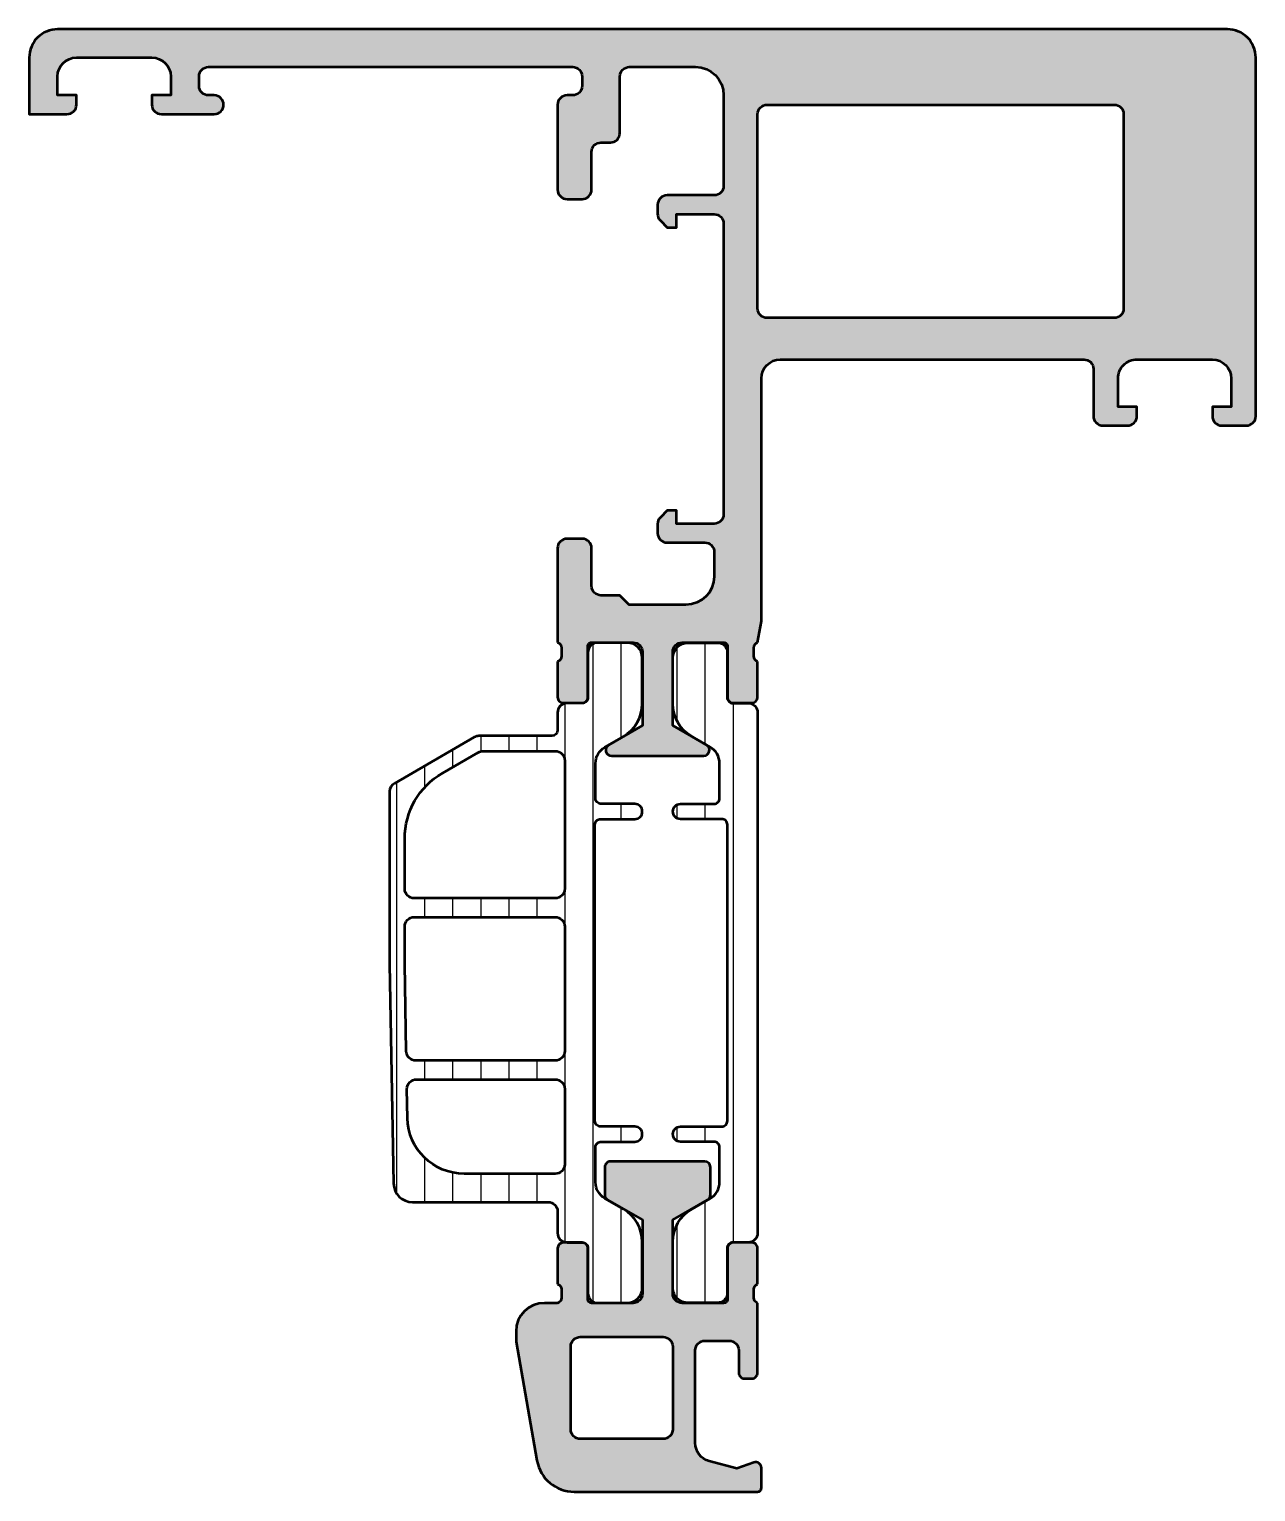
# Model space of a CAD drawing. Extents: x -38.8 to 26.2, y 0 to 77.5.
import ezdxf

# ---------------------------------------------------------------- set-up
doc = ezdxf.new("R2010")
doc.units = 0
for name, color, linetype, lineweight in [('0S-Alu contour', 7, 'Continuous', 50), ('0S-Alu hatch', 252, 'Continuous', 25), ('0S-Plastic contour', 254, 'Continuous', 50), ('0S-Plastic hatch', 253, 'Continuous', 25)]:
    doc.layers.add(name, color=color, linetype=linetype, lineweight=lineweight)
pattern_1 = [(90, (0, 0), (-1.4859, 0), [])]

# ---------------------------------------------------------------- blocks, each defined once
blk = doc.blocks.new('357640__323AF7C8_6919_484E_A13B_48795A8D4BEC_')
at = {"layer": '0S-Alu hatch'}
h = blk.add_hatch(color=256, dxfattribs=at)
edge = h.paths.add_edge_path()
edge.add_arc((-11.49998698017653, 8.500010609842604), 1.500000000000006, 89.9999508353224, 179.9999501071745)
edge.add_line((-12.99998698017597, 8.50001191603372), (-12.99998746797742, 7.939804591050105))
edge.add_line((-12.99998746797742, 7.939804591050105), (-11.89140921859476, 1.652714777501614))
edge.add_arc((-9.92179342783183, 2.00000951799906), 1.999999999999967, 189.9999530246873, 269.9999438409196)
edge.add_line((-9.921795388153544, 9.5180000543e-06), (-0.1999944007002057, -1.09287726e-08))
edge.add_arc((-0.1999942046680303, 0.1999999890711308), 0.1999999999999994, 269.9999438409185, 360.0000483193646)
edge.add_line((5.795331898e-06, 0.2000001577112002), (6.6988903313e-06, 1.271541541031425))
edge.add_arc((-0.2999933011095521, 1.271541794001066), 0.2999999999999901, 359.9999516881788, 470.001608166355)
edge.add_line((-0.4026072565975785, 1.553446700200117), (-1.2999937408904, 1.22679620661222))
edge.add_line((-1.2999937408904, 1.22679620661222), (-2.759081968120376, 1.617757718784204))
edge.add_ellipse((-2.500262923017842, 2.583683545073313), major_axis=(-1.000000000000042, 0), ratio=1, start_angle=-4.9885519899817155e-05, end_angle=74.99999999999989, ccw=False)
edge.add_line((-3.500262923017506, 2.583684415739885), (-3.50025857983293, 7.500027988619265))
edge.add_ellipse((-3.000258579833271, 7.500027553243569), major_axis=(-0.4999999999998485, 0), ratio=1, start_angle=269.99995010963244, end_angle=359.99995011448, ccw=False)
edge.add_line((-3.000258144457681, 8.000027553243228), (-1.699987415534877, 8.000026421030284))
edge.add_ellipse((-1.699987850910666, 7.500026421030497), major_axis=(-0.4999999999999764, 0), ratio=1, start_angle=180.0000498928255, end_angle=269.9999501096096, ccw=False)
edge.add_line((-1.199987850910879, 7.500026856427536), (-1.199988896150109, 6.299638640795976))
edge.add_arc((-0.9001596891118452, 6.299625952192556), 0.2998292073067519, 179.9975752747276, 269.999950109574)
edge.add_line((-0.9001599501887866, 5.999796744885918), (-0.4999891572373514, 5.999796396437361))
edge.add_arc((-0.4999888960124963, 6.299796396437244), 0.2999999999999972, 269.9999501097277, 360.0000498928255)
edge.add_line((-0.1999888960126129, 6.299796657675467), (-0.1999856740878272, 9.999961334815225))
edge.add_ellipse((-0.1211477905526905, 10.26748680312643), major_axis=(-0.2789001399702585, 0), ratio=1, start_angle=-1.1645893691609785, end_angle=73.5801235853803, ccw=False)
edge.add_line((-0.3999903196889508, 10.27315531442337), (-0.3999903197273227, 10.72744582505041))
edge.add_ellipse((-0.1211222240849352, 10.73310648455091), major_axis=(-0.278925541736845, 0), ratio=1, start_angle=-73.57540543989722, end_angle=1.1628700777056906, ccw=False)
edge.add_line((-0.1999893197501878, 11.00064982506703), (-0.1999893199100597, 12.89996631444904))
edge.add_arc((-0.4999893199103127, 12.89996631442399), 0.3000000000002529, 0, 90.00000000484599)
edge.add_line((-0.4999893199356862, 13.19996631442424), (-1.499989319934762, 13.19996631434011))
edge.add_arc((-1.499989319909786, 12.89996631433952), 0.300000000000594, 90.00000000476997, 180)
edge.add_line((-1.79998931991038, 12.89996631433952), (-1.799989319682183, 10.20000225585406))
edge.add_ellipse((-1.9999893196821, 10.20000225583716), major_axis=(-0.1999999999999176, 0), ratio=1, start_angle=89.9999487054614, end_angle=180, ccw=False)
edge.add_line((-1.999989498733818, 10.00000225583732), (-4.200004510540438, 10.00000422541953))
edge.add_ellipse((-4.200003693689858, 10.50000409759215), major_axis=(-0.4999998721732901, 0), ratio=1, start_angle=-7.174747167937312e-05, end_angle=89.9999063957946, ccw=False)
edge.add_line((-4.700003565862756, 10.5000047237068), (-4.700000169898537, 14.40004237939698))
edge.add_line((-4.700000169898537, 14.40004237939698), (-2.849982675475366, 15.46814832993479))
edge.add_arc((-2.999982449247148, 15.72795608168221), 0.2999999999993946, 299.9999501096179, 360.0000234127089)
edge.add_line((-2.699982449247779, 15.72795620427087), (-2.699983050218826, 17.20000333633967))
edge.add_arc((-2.999983050218894, 17.20000321384615), 0.3000000000000932, 2.33815542528e-05, 89.99995010956076)
edge.add_line((-2.999982788993165, 17.50000321384613), (-7.99998278899082, 17.50000756760384))
edge.add_arc((-7.999983050216375, 17.20000756760405), 0.2999999999999119, 89.999950109594, 179.9999765872911)
edge.add_line((-8.299983050216262, 17.2000076901927), (-8.299982449242378, 15.72795307136004))
edge.add_arc((-7.99998244924274, 15.72795319385395), 0.2999999999996634, 180.0000234127089, 239.9999501096357)
edge.add_line((-8.149982675470293, 15.46814570333167), (-6.2999795839495, 14.40004377258184))
edge.add_line((-6.2999795839495, 14.40004377258184), (-6.299982979913735, 10.50000597383635))
edge.add_ellipse((-6.799982614255981, 10.5000061707933), major_axis=(-0.4999996343422841, 0), ratio=1, start_angle=89.99995010902762, end_angle=179.9999774274132, ccw=False)
edge.add_line((-6.79998304963653, 10.0000065364512), (-8.999989663148668, 10.00000859850652))
edge.add_ellipse((-8.99998949129046, 10.20000842689856), major_axis=(-0.1999998283921115, 0), ratio=1, start_angle=0, end_angle=89.99995076620792, ccw=False)
edge.add_line((-9.19998931968257, 10.20000842689856), (-9.199989319910394, 12.89996653003281))
edge.add_arc((-9.499989319910679, 12.89996653000693), 0.3000000000002849, 0, 90.00000000490842)
edge.add_line((-9.499989319936377, 13.19996653000722), (-10.49998931993589, 13.19996652992286))
edge.add_arc((-10.49998931991021, 12.89996652992295), 0.2999999999999119, 90.00000000490365, 180)
edge.add_line((-10.79998931991012, 12.89996652992295), (-10.79998931975007, 11.00065004051512))
edge.add_ellipse((-10.87885641537037, 10.73310669998552), major_axis=(-0.2789255417370709, 0), ratio=1, start_angle=178.8371299319512, end_angle=253.5754054495378, ccw=False)
edge.add_line((-10.5999883197268, 10.72744604053201), (-10.59998831968854, 10.27315552990501))
edge.add_ellipse((-10.87940851828807, 10.26744081082263), major_axis=(-0.2794786313827805, 0), ratio=1, start_angle=106.88458253819871, end_angle=181.171653461347, ccw=False)
edge.add_line((-10.79823542588519, 10.00001000768031), (-11.49998569304829, 10.00001060984206))
edge = h.paths.add_edge_path()
edge.add_line((-10.10026223700968, 3.300008367844398), (-10.10025840568048, 7.700033735579637))
edge.add_ellipse((-9.600466176886322, 7.700241071573643), major_axis=(-0.4997922718002397, 0), ratio=1, start_angle=-90.02381396960482, end_angle=0.02376883039397626, ccw=False)
edge.add_line((-9.60025844714204, 8.200033300204298), (-5.200257970306509, 8.20002946889664))
edge.add_ellipse((-5.200050634363478, 7.70023723985389), major_axis=(-0.4997922720488109, 0), ratio=1, start_angle=179.9761313946628, end_angle=270.02376882453405, ccw=False)
edge.add_line((-4.700258405682563, 7.700029033520806), (-4.70026223701171, 3.300003665785409))
edge.add_ellipse((-5.200016920065053, 3.299759736995582), major_axis=(-0.4997547425838017, 0), ratio=1, start_angle=89.97182503693568, end_angle=180.0279658991158, ccw=False)
edge.add_line((-5.200262672386877, 2.800005054835627), (-9.600262672384844, 2.800008886143073))
edge.add_ellipse((-9.60050755438229, 3.299763568729858), major_axis=(-0.4997547425834098, 0), ratio=1, start_angle=-0.02806567993087583, end_angle=90.0280751822811, ccw=False)
at = {"layer": '0S-Alu contour', "color": 7}
for points in [[(-8.299983050216262, 17.2000076901927), (-8.299982449242378, 15.72795307136004)], [(-2.999982788993165, 17.50000321384613), (-7.99998278899082, 17.50000756760384)], [(-2.699982449247779, 15.72795620427087), (-2.699983050218826, 17.20000333633967)], [(-8.149982675470293, 15.46814570333167), (-6.2999795839495, 14.40004377258184), (-6.299982979913735, 10.50000597383635)], [(-4.700003565862756, 10.5000047237068), (-4.700000169898537, 14.40004237939698), (-2.849982675475366, 15.46814832993479)], [(-9.499989319936377, 13.19996653000722), (-10.49998931993589, 13.19996652992286)], [(-0.4999893199356862, 13.19996631442424), (-1.499989319934762, 13.19996631434011)], [(-10.79998931991012, 12.89996652992295), (-10.79998931975007, 11.00065004051512)], [(-9.19998931968257, 10.20000842689856), (-9.199989319910394, 12.89996653003281)], [(-1.79998931991038, 12.89996631433952), (-1.799989319682183, 10.20000225585406)], [(-0.1999893197501878, 11.00064982506703), (-0.1999893199100597, 12.89996631444904)], [(-10.5999883197268, 10.72744604053201), (-10.59998831968854, 10.27315552990501)], [(-0.3999903196889508, 10.27315531442337), (-0.3999903197273227, 10.72744582505041)], [(-10.79823542588519, 10.00001000768031), (-11.49998569304829, 10.00001060984206)], [(-6.79998304963653, 10.0000065364512), (-8.999989663148668, 10.00000859850652)], [(-1.999989498733818, 10.00000225583732), (-4.200004510540438, 10.00000422541953)], [(-0.1999888960126129, 6.299796657675467), (-0.1999856740878272, 9.999961334815225)], [(-12.99998698017597, 8.50001191603372), (-12.99998746797742, 7.939804591050105), (-11.89140921859476, 1.652714777501614)], [(-9.60025844714204, 8.200033300204298), (-5.200257970306509, 8.20002946889664)], [(-3.000258144457681, 8.000027553243228), (-1.699987415534877, 8.000026421030284)], [(-10.10026223700968, 3.300008367844398), (-10.10025840568048, 7.700033735579637)], [(-4.700258405682563, 7.700029033520806), (-4.70026223701171, 3.300003665785409)], [(-3.500262923017506, 2.583684415739885), (-3.50025857983293, 7.500027988619265)], [(-1.199987850910879, 7.500026856427536), (-1.199988896150109, 6.299638640795976)], [(-0.9001599501887866, 5.999796744885918), (-0.4999891572373514, 5.999796396437361)], [(-5.200262672386877, 2.800005054835627), (-9.600262672384844, 2.800008886143073)], [(-0.4026072565975785, 1.553446700200117), (-1.2999937408904, 1.22679620661222), (-2.759081968120376, 1.617757718784204)], [(5.795331898e-06, 0.2000001577112002), (6.6988903313e-06, 1.271541541031425)], [(-9.921795388153544, 9.5180000543e-06), (-0.1999944007002057, -1.09287726e-08)]]:
    blk.add_lwpolyline(points, dxfattribs=at)
for centre, radius, start, end in [((-7.999983050216375, 17.20000756760405), 0.2999999999999119, 89.999950109594, 179.9999765872911), ((-2.999983050218894, 17.20000321384615), 0.3000000000000932, 2.33815542528e-05, 89.99995010956076), ((-7.99998244924274, 15.72795319385395), 0.2999999999996634, 180.0000234127089, 239.9999501096357), ((-2.999982449247148, 15.72795608168221), 0.2999999999993946, 299.9999501096179, 2.34127089025e-05), ((-10.49998931991021, 12.89996652992295), 0.2999999999999119, 90.00000000490365, 180), ((-9.499989319910679, 12.89996653000693), 0.3000000000002849, 0, 90.00000000490842), ((-1.499989319909786, 12.89996631433952), 0.300000000000594, 90.00000000476997, 180), ((-0.4999893199103127, 12.89996631442399), 0.3000000000002529, 0, 90.00000000484599), ((-11.49998698017653, 8.500010609842604), 1.500000000000006, 89.9999508353224, 179.9999501071745), ((-0.9001596891118452, 6.299625952192556), 0.2998292073067519, 179.9975752747276, 269.999950109574), ((-0.4999888960124963, 6.299796396437244), 0.2999999999999972, 269.9999501097277, 4.98928254792e-05), ((-9.92179342783183, 2.00000951799906), 1.999999999999967, 189.9999530246873, 269.9999438409196), ((-0.2999933011095521, 1.271541794001066), 0.2999999999999901, 359.9999516881788, 110.001608166355), ((-0.1999942046680303, 0.1999999890711308), 0.1999999999999994, 269.9999438409185, 4.8319364578e-05)]:
    blk.add_arc(centre, radius, start, end, dxfattribs=at)
at = {"layer": '0S-Alu contour', "color": 7, "extrusion": (0, 0, -1)}
for centre, radius, start, end in [((10.87885641537037, 10.73310669998552), 0.2789255417370709, 106.4245945504622, 181.1628700680489), ((0.1211222240849352, 10.73310648455091), 0.278925541736845, 358.8371299222943, 73.57540543989718), ((10.87940851828807, 10.26744081082263), 0.2794786313827805, 178.828346538653, 253.1154174618013), ((8.99998949129046, 10.20000842689856), 0.1999998283921115, 270.0000492337921, 0), ((6.799982614255981, 10.5000061707933), 0.4999996343422841, 180.0000225725868, 270.0000498909724), ((4.200003693689858, 10.50000409759215), 0.4999998721732901, 270.0000936042054, 7.17474717217e-05), ((1.9999893196821, 10.20000225583716), 0.1999999999999176, 180, 270.0000512945386), ((0.1211477905526905, 10.26748680312643), 0.2789001399702585, 286.4198764146197, 1.164589369160962), ((9.600466176886322, 7.700241071573643), 0.4997922718002397, 359.976231169606, 90.02381396960484), ((5.200050634363478, 7.70023723985389), 0.4997922720488109, 89.97623117546598, 180.0238686053373), ((3.000258579833271, 7.500027553243569), 0.4999999999998485, 4.98855199919e-05, 90.00004989036758), ((1.699987850910666, 7.500026421030497), 0.4999999999999764, 90.00004989039039, 179.9999501071745), ((9.60050755438229, 3.299763568729858), 0.4997547425834098, 269.9719248177189, 0.0280656799309113), ((5.200016920065053, 3.299759736995582), 0.4997547425838017, 179.9720341008842, 270.0281749630643), ((2.500262923017842, 2.583683545073313), 1.000000000000042, 285.0000000000001, 4.98855199919e-05)]:
    blk.add_arc(centre, radius, start, end, dxfattribs=at)
blk = doc.blocks.new('244849__68922200_AA67_4269_B68F_134D9F812020___39DDC5D2_696D_4262_AB34_39350C6210BC_')
at = {"layer": '0S-Plastic hatch'}
h = blk.add_hatch(dxfattribs=at)
h.set_pattern_fill('ANSI31', color=256, scale=0.4680000000000001, angle=45, style=0)
h.set_pattern_definition(pattern_1)
edge = h.paths.add_edge_path()
edge.add_line((-0.1999814297450868, 41.28600133289947), (-0.19999720958576, 13.71399444099502))
edge.add_ellipse((-0.6999972246919342, 13.71002170882453), major_axis=(-0.5000157974575132, 0), ratio=1, start_angle=89.99999999999523, end_angle=180.4552319797584, ccw=False)
edge.add_line((-0.6999972246919764, 13.21000591136701), (-1.510005670388416, 13.210005911367))
edge.add_arc((-1.510005670388409, 12.91000591136701), 0.2999999999999971, 90.00000000000136, 180.0012329561579)
edge.add_line((-1.810005670318945, 12.90999945562366), (-1.809954240215745, 10.51001667093887))
edge.add_ellipse((-2.30995424009999, 10.51000591136701), major_axis=(-0.5000000000000139, 0), ratio=1, start_angle=89.99999999999591, end_angle=180.0012329561579, ccw=False)
edge.add_line((-2.309954240100026, 10.010005911367), (-3.890049276229078, 10.01000591136701))
edge.add_ellipse((-3.890049276229142, 10.81000591136698), major_axis=(-0.7999999999999688, 0), ratio=1, start_angle=0, end_angle=90.0000000000046, ccw=False)
edge.add_line((-4.69004927622911, 10.81000591136698), (-4.690049276229096, 13.24212785684456))
edge.add_ellipse((-2.690049276229032, 13.24212785684452), major_axis=(-2.000000000000063, 0), ratio=1, start_angle=300.0001943874109, end_angle=360, ccw=False)
edge.add_line((-3.69005515255268, 14.97417527170314), (-2.711995730880275, 15.53886256644787))
edge.add_arc((-3.211998669042053, 16.40488627387705), 0.9999999999998889, 300.0001943874125, 360.0001943868418)
edge.add_line((-2.211998669047919, 16.40488966656746), (-2.21200147390472, 18.25018388480532))
edge.add_arc((-2.512001473903119, 18.25018286699522), 0.300000000000125, 0.0001943868417889, 90.0001943873884)
edge.add_line((-2.512002491713104, 18.55018286699361), (-4.289990419288464, 18.55017672673581))
edge.add_ellipse((-4.289991776347974, 18.95017062321788), major_axis=(-0.3999938964843749, 0), ratio=1, start_angle=-89.99980561257757, end_angle=90.00019438742231, ccw=False)
edge.add_line((-4.289993133407485, 19.35016451969996), (-2.099988301850707, 19.35017198364082))
edge.add_arc((-2.099983725031236, 19.65016638897627), 0.2999944053703667, 269.9991258755677, 360)
edge.add_line((-1.79998931966087, 19.65016638897627), (-1.79998931966088, 35.34984450587773))
edge.add_arc((-2.099983725031329, 35.34984450587771), 0.2999944053704482, 0, 90.00087412441603)
edge.add_line((-2.099988301850714, 35.64983891121324), (-4.289993133407442, 35.64984637515406))
edge.add_ellipse((-4.289991776347967, 36.04984027163613), major_axis=(-0.399993896484382, 0), ratio=1, start_angle=-90.00019438741708, end_angle=89.9998056125828, ccw=False)
edge.add_line((-4.289990419288493, 36.44983416811822), (-2.512002491713111, 36.44982802786036))
edge.add_arc((-2.51200147390304, 36.74982802785871), 0.3000000000000682, 269.9998056125953, 359.9998056131582)
edge.add_line((-2.212001473904699, 36.74982701005158), (-2.211998669047936, 38.59512201303406))
edge.add_arc((-3.211998669041989, 38.59512540573443), 0.9999999999998079, 359.9998056131582, 419.9998056125919)
edge.add_line((-2.711995730880319, 39.46114911316357), (-3.690055152552673, 40.02583640790826))
edge.add_ellipse((-2.690049276229153, 41.75788382276685), major_axis=(-1.999999999999981, 0), ratio=1, start_angle=0, end_angle=59.99980561259201, ccw=False)
edge.add_line((-4.690049276229134, 41.75788382276685), (-4.690049276229089, 44.19000576824446))
edge.add_ellipse((-3.890049276229071, 44.19000576824446), major_axis=(-0.8000000000000184, 0), ratio=1, start_angle=270.000000000001, end_angle=360, ccw=False)
edge.add_line((-3.890049276229085, 44.99000576824448), (-2.309954240100005, 44.99000576824447))
edge.add_ellipse((-2.309954240100026, 44.49000576824444), major_axis=(-0.5000000000000356, 0), ratio=1, start_angle=179.9987670438422, end_angle=269.99999999999756, ccw=False)
edge.add_line((-1.809954240215759, 44.48999500867219), (-1.81000567031895, 42.09001222398756))
edge.add_arc((-1.510005670388402, 42.09000576824443), 0.3000000000000098, 179.9987670438421, 270)
edge.add_line((-1.510005670388402, 41.79000576824442), (-0.69999722469192, 41.79000576824441))
edge.add_ellipse((-0.6999972246919555, 41.28997419044813), major_axis=(-0.5000315777962712, 0), ratio=1, start_angle=179.5447680202392, end_angle=269.9999999999959, ccw=False)
at = {"layer": '0S-Plastic contour', "color": 7}
for points in [[(-3.890049276229085, 44.99000576824448), (-2.309954240100005, 44.99000576824447)], [(-4.690049276229134, 41.75788382276685), (-4.690049276229089, 44.19000576824446)], [(-1.809954240215759, 44.48999500867219), (-1.81000567031895, 42.09001222398756)], [(-1.510005670388402, 41.79000576824442), (-0.69999722469192, 41.79000576824441)], [(-0.1999814297450868, 41.28600133289947), (-0.19999720958576, 13.71399444099502)], [(-2.711995730880319, 39.46114911316357), (-3.690055152552673, 40.02583640790826)], [(-2.212001473904699, 36.74982701005158), (-2.211998669047936, 38.59512201303406)], [(-4.289990419288493, 36.44983416811822), (-2.512002491713111, 36.44982802786036)], [(-2.099988301850714, 35.64983891121324), (-4.289993133407442, 35.64984637515406)], [(-1.79998931966087, 19.65016638897627), (-1.79998931966088, 35.34984450587773)], [(-4.289993133407485, 19.35016451969996), (-2.099988301850707, 19.35017198364082)], [(-2.512002491713104, 18.55018286699361), (-4.289990419288464, 18.55017672673581)], [(-2.211998669047919, 16.40488966656746), (-2.21200147390472, 18.25018388480532)], [(-3.69005515255268, 14.97417527170314), (-2.711995730880275, 15.53886256644787)], [(-4.69004927622911, 10.81000591136698), (-4.690049276229096, 13.24212785684456)], [(-0.6999972246919764, 13.21000591136701), (-1.510005670388416, 13.210005911367)], [(-1.810005670318945, 12.90999945562366), (-1.809954240215745, 10.51001667093887)], [(-2.309954240100026, 10.010005911367), (-3.890049276229078, 10.01000591136701)]]:
    blk.add_lwpolyline(points, dxfattribs=at)
at = {"layer": '0S-Plastic contour', "color": 7, "extrusion": (0, 0, -1)}
for centre, radius, start, end in [((3.890049276229071, 44.19000576824446), 0.8000000000000184, 0, 89.99999999999898), ((2.309954240100026, 44.49000576824444), 0.5000000000000356, 90.00000000000244, 180.0012329561579), ((2.690049276229153, 41.75788382276685), 1.999999999999981, 300.000194387408, 0), ((0.6999972246919555, 41.28997419044813), 0.5000315777962712, 90.00000000000406, 180.4552319797608), ((4.289991776347967, 36.04984027163613), 0.399993896484382, 270.0001943874172, 90.00019438741722), ((4.289991776347974, 18.95017062321788), 0.3999938964843749, 269.9998056125777, 89.99980561257769), ((2.690049276229032, 13.24212785684452), 2.000000000000063, 0, 59.99980561258912), ((0.6999972246919342, 13.71002170882453), 0.5000157974575132, 179.5447680202416, 270.0000000000049), ((3.890049276229142, 10.81000591136698), 0.7999999999999688, 269.9999999999954, 0), ((2.30995424009999, 10.51000591136701), 0.5000000000000139, 179.9987670438421, 270.0000000000041)]:
    blk.add_arc(centre, radius, start, end, dxfattribs=at)
at = {"layer": '0S-Plastic contour', "color": 7}
for centre, radius, start, end in [((-1.510005670388402, 42.09000576824443), 0.3000000000000098, 179.9987670438421, 270), ((-3.211998669041989, 38.59512540573443), 0.9999999999998079, 359.9998056131582, 59.999805612592), ((-2.51200147390304, 36.74982802785871), 0.3000000000000682, 269.9998056125953, 359.9998056131582), ((-2.099983725031329, 35.34984450587771), 0.2999944053704482, 0, 90.00087412441603), ((-2.099983725031236, 19.65016638897627), 0.2999944053703667, 269.9991258755677, 0), ((-2.512001473903119, 18.25018286699522), 0.300000000000125, 0.0001943868417889, 90.0001943873884), ((-3.211998669042053, 16.40488627387705), 0.9999999999998889, 300.0001943874125, 0.0001943868417889), ((-1.510005670388409, 12.91000591136701), 0.2999999999999971, 90.00000000000136, 180.0012329561579)]:
    blk.add_arc(centre, radius, start, end, dxfattribs=at)
blk = doc.blocks.new('244849__7B28DFD3_60C5_4F72_9593_089052D0D9D7___B3F3EA83_D7A0_4784_A43F_FFC431BDF9C3_')
at = {"layer": '0S-Plastic hatch'}
h = blk.add_hatch(dxfattribs=at)
h.set_pattern_fill('ANSI31', color=256, scale=0.4680000000000001, angle=45, style=0)
h.set_pattern_definition(pattern_1)
edge = h.paths.add_edge_path()
edge.add_arc((-19.20052564879685, 37.10449986144592), 0.4999999999999771, 120.0046013551469, 180)
edge.add_line((-19.70052564879682, 37.10449986144592), (-19.70052564879683, 27.9494800937633))
edge.add_line((-19.70052564879683, 27.9494800937633), (-19.49282995111035, 16.33160569799352))
edge.add_arc((-18.49298971093217, 16.34948009645789), 1.000000000000012, 181.0241821349763, 269.9999982466132)
edge.add_line((-18.49298974153454, 15.34948009645788), (-11.30049138450542, 15.34947987635027))
edge.add_ellipse((-11.30049139980778, 14.84947987635029), major_axis=(-0.499999999999986, 0), ratio=1, start_angle=180, end_angle=269.99999824647847, ccw=False)
edge.add_line((-10.80049139980779, 14.84947987635029), (-10.80049139980775, 13.71337602779894))
edge.add_arc((-10.30048317022045, 13.70940323036057), 0.5000240121979318, 179.5447680202392, 269.9999999999986)
edge.add_line((-10.30048317022046, 13.20937921816264), (-9.490474724524049, 13.20937921816264))
edge.add_ellipse((-9.490474724524002, 12.90937921816261), major_axis=(-0.3000000000000256, 0), ratio=1, start_angle=179.9987670438422, end_angle=270.0000000000088, ccw=False)
edge.add_line((-9.190474724593438, 12.90937276241926), (-9.190526154696698, 10.50938997773451))
edge.add_arc((-8.69052615481241, 10.5093792181627), 0.5000000000000565, 179.9987670438421, 270.0000000000041)
edge.add_line((-8.690526154812375, 10.00937921816265), (-7.110431118683322, 10.0093792181627))
edge.add_arc((-7.110431118683283, 10.80937921816266), 0.7999999999999546, 269.9999999999972, 360)
edge.add_line((-6.310431118683329, 10.80937921816266), (-6.310431118683396, 13.24150116364015))
edge.add_arc((-8.310431118683315, 13.24150116364029), 1.999999999999918, 0, 59.99980561258627)
edge.add_line((-7.310425242359654, 14.97354857849874), (-8.288484664032126, 15.53823587324356))
edge.add_ellipse((-7.788481725870497, 16.40425958067267), major_axis=(-0.9999999999997589, 0), ratio=1, start_angle=-0.00019438684182659927, end_angle=59.99980561259298, ccw=False)
edge.add_line((-8.7884817258645, 16.40426297336308), (-8.78847892100778, 18.24955797635843))
edge.add_ellipse((-8.488478921009415, 18.24955695854825), major_axis=(-0.3000000000000895, 0), ratio=1, start_angle=269.9998056125831, end_angle=359.99980561315823, ccw=False)
edge.add_line((-8.488477903199282, 18.54955695854662), (-6.710489975623985, 18.54955081828879))
edge.add_arc((-6.710488618564475, 18.94954471477089), 0.3999938964844033, 269.9998056125777, 449.9998056125776)
edge.add_line((-6.710487261504965, 19.34953861125299), (-8.520219348901065, 19.34954607519373))
edge.add_ellipse((-8.520223925720465, 19.64954048052922), major_axis=(-0.2999944053704093, 0), ratio=1, start_angle=0, end_angle=90.00087412441877, ccw=False)
edge.add_line((-8.820218331090874, 19.64954048052922), (-8.820218331090867, 35.3492178126734))
edge.add_ellipse((-8.52022392572048, 35.34921781267337), major_axis=(-0.2999944053703878, 0), ratio=1, start_angle=269.9991258755724, end_angle=360, ccw=False)
edge.add_line((-8.520219348901033, 35.64921221800884), (-6.710487261504972, 35.64921968194969))
edge.add_arc((-6.710488618564475, 36.04921357843179), 0.3999938964844033, 270.0001943874213, 450.0001943874212)
edge.add_line((-6.710489975623978, 36.44920747491389), (-8.488477903199364, 36.44920133465601))
edge.add_ellipse((-8.4884789210094, 36.74920133465429), major_axis=(-0.3000000000000042, 0), ratio=1, start_angle=0.00019438684182659927, end_angle=90.00019438739793, ccw=False)
edge.add_line((-8.788478921007677, 36.74920031684717), (-8.788481725864468, 38.59449531982969))
edge.add_ellipse((-7.78848172587034, 38.59449871253008), major_axis=(-0.9999999999998825, 0), ratio=1, start_angle=-59.99980561258502, end_angle=0.00019438684182659927, ccw=False)
edge.add_line((-8.28848466403215, 39.46052241995923), (-7.310425242359752, 40.02520971470383))
edge.add_arc((-8.310431118683283, 41.7572571295624), 1.999999999999962, 300.0001943874087, 360)
edge.add_line((-6.31043111868332, 41.7572571295624), (-6.310431118683304, 44.18937907504008))
edge.add_arc((-7.110431118683337, 44.18937907504006), 0.8000000000000326, 0, 89.99999999999974)
edge.add_line((-7.110431118683333, 44.9893790750401), (-8.690526154812355, 44.98937907504009))
edge.add_arc((-8.690526154812407, 44.48937907504007), 0.5000000000000142, 89.99999999999429, 180.0012329561579)
edge.add_line((-9.190526154696652, 44.48936831546784), (-9.190474724593525, 42.08938553078311))
edge.add_ellipse((-9.490474724524068, 42.08937907504004), major_axis=(-0.3000000000000062, 0), ratio=1, start_angle=89.99999999998852, end_angle=180.0012329561579, ccw=False)
edge.add_line((-9.49047472452413, 41.78937907504003), (-10.30048317022041, 41.78937907504004))
edge.add_arc((-10.30048317022049, 41.28934749724375), 0.5000315777962925, 89.99999999999064, 180.4552319797512)
edge.add_line((-10.80049896516736, 41.28537463969516), (-10.80049139980772, 40.34947986104802))
edge.add_ellipse((-11.10049139980776, 40.34947986104799), major_axis=(-0.3000000000000362, 0), ratio=1, start_angle=90.0000000000129, end_angle=180, ccw=False)
edge.add_line((-11.10049139980769, 40.04947986104795), (-14.96604686135007, 40.04947986104801))
edge.add_arc((-14.96604686135024, 39.54947986104818), 0.4999999999998366, 89.99999999998086, 119.9999999999812)
edge.add_line((-15.21604686135002, 39.98249256294034), (-19.45056042271994, 37.53749248474245))
edge = h.paths.add_edge_path()
edge.add_ellipse((-14.90052564879725, 34.62213390230405), major_axis=(-3.999999999999609, 0), ratio=1, start_angle=299.9999999999986, end_angle=360, ccw=False)
edge.add_line((-16.90052564879697, 38.08623551744151), (-15.00175274783766, 39.18249256294038))
edge.add_ellipse((-14.75175274783786, 38.74947986104853), major_axis=(-0.4999999999995856, 0), ratio=1, start_angle=270.00000000000693, end_angle=300.0000000000013, ccw=False)
edge.add_line((-14.75175274783792, 39.24947986104811), (-10.92027916657208, 39.24947986104806))
edge.add_ellipse((-10.92027916657203, 38.74947986104805), major_axis=(-0.5000000000000071, 0), ratio=1, start_angle=180, end_angle=270.0000000000057, ccw=False)
edge.add_line((-10.42027916657202, 38.74947986104806), (-10.42027916657202, 31.94951114425271))
edge.add_ellipse((-10.92027916657194, 31.94951114425271), major_axis=(-0.4999999999999112, 0), ratio=1, start_angle=90.00000000000608, end_angle=180, ccw=False)
edge.add_line((-10.92027916657188, 31.4495111442528), (-18.40052564879677, 31.44951114425279))
edge.add_ellipse((-18.40052564879677, 31.94951114425288), major_axis=(-0.5000000000000889, 0), ratio=1, start_angle=0, end_angle=89.9999999999996, ccw=False)
edge.add_line((-18.90052564879686, 31.94951114425291), (-18.90052564879686, 34.62213390230405))
edge = h.paths.add_edge_path()
edge.add_line((-18.81813050148032, 23.34054267711642), (-18.90052564879683, 27.94948009376353))
edge.add_line((-18.90052564879683, 27.94948009376353), (-18.90052564879686, 29.94951114425287))
edge.add_ellipse((-18.40052564879693, 29.94951114425287), major_axis=(-0.499999999999929, 0), ratio=1, start_angle=269.9999999999951, end_angle=360, ccw=False)
edge.add_line((-18.40052564879689, 30.4495111442528), (-10.92027916657207, 30.44951114425285))
edge.add_ellipse((-10.92027916657215, 29.94951114425273), major_axis=(-0.5000000000001208, 0), ratio=1, start_angle=180, end_angle=269.999999999991, ccw=False)
edge.add_line((-10.42027916657203, 29.94951114425268), (-10.42027916657214, 23.34947987634853))
edge.add_ellipse((-10.9202791665721, 23.34947987634853), major_axis=(-0.499999999999961, 0), ratio=1, start_angle=89.9999999999971, end_angle=180, ccw=False)
edge.add_line((-10.92027916657213, 22.84947987634857), (-18.31821038139125, 22.84947987634858))
edge.add_ellipse((-18.3182103813912, 23.34947987634861), major_axis=(-0.5000000000000356, 0), ratio=1, start_angle=1.0241821349770817, end_angle=89.99999999999432, ccw=False)
edge = h.paths.add_edge_path()
edge.add_ellipse((-18.28247443466708, 21.35051819789396), major_axis=(-0.5000000000000238, 0), ratio=1, start_angle=-90.00808070482799, end_angle=1.0241821349757174, ccw=False)
edge.add_line((-18.28240391721475, 21.85051819292127), (-10.92027916657191, 21.84947987634862))
edge.add_ellipse((-10.92027916657191, 21.34947987634885), major_axis=(-0.4999999999997727, 0), ratio=1, start_angle=180, end_angle=270, ccw=False)
edge.add_line((-10.42027916657214, 21.34947987634885), (-10.42027916657223, 17.34947987634871))
edge.add_ellipse((-10.92027916657215, 17.34947987634871), major_axis=(-0.4999999999999219, 0), ratio=1, start_angle=89.99999999999591, end_angle=180, ccw=False)
edge.add_line((-10.92027916657218, 16.84947987634879), (-15.75524052715865, 16.84947987634862))
edge.add_ellipse((-15.75524052715877, 19.84947987634862), major_axis=(-3.000000000000003, 0), ratio=1, start_angle=1.0241821349757174, end_angle=90.00000000000227, ccw=False)
edge.add_line((-18.75476124769328, 19.79585668095555), (-18.78239455475619, 21.34158099866178))
at = {"layer": '0S-Alu contour', "color": 7}
for points in [[(-16.90052564879697, 38.08623551744151), (-15.00175274783766, 39.18249256294038)], [(-14.75175274783792, 39.24947986104811), (-10.92027916657208, 39.24947986104806)], [(-10.42027916657202, 38.74947986104806), (-10.42027916657202, 31.94951114425271)], [(-18.90052564879686, 31.94951114425291), (-18.90052564879686, 34.62213390230405)], [(-10.92027916657188, 31.4495111442528), (-18.40052564879677, 31.44951114425279)], [(-18.40052564879689, 30.4495111442528), (-10.92027916657207, 30.44951114425285)], [(-18.81813050148032, 23.34054267711642), (-18.90052564879683, 27.94948009376353), (-18.90052564879686, 29.94951114425287)], [(-10.42027916657203, 29.94951114425268), (-10.42027916657214, 23.34947987634853)], [(-10.92027916657213, 22.84947987634857), (-18.31821038139125, 22.84947987634858)], [(-18.28240391721475, 21.85051819292127), (-10.92027916657191, 21.84947987634862)], [(-18.75476124769328, 19.79585668095555), (-18.78239455475619, 21.34158099866178)], [(-10.42027916657214, 21.34947987634885), (-10.42027916657223, 17.34947987634871)], [(-10.92027916657218, 16.84947987634879), (-15.75524052715865, 16.84947987634862)]]:
    blk.add_lwpolyline(points, dxfattribs=at)
at = {"layer": '0S-Alu contour', "color": 7, "extrusion": (0, 0, -1)}
for centre, radius, start, end in [((14.75175274783786, 38.74947986104853), 0.4999999999995856, 59.99999999999867, 89.99999999999308), ((10.92027916657203, 38.74947986104805), 0.5000000000000071, 89.99999999999429, 180), ((14.90052564879725, 34.62213390230405), 3.999999999999609, 0, 60.00000000000141), ((18.40052564879677, 31.94951114425288), 0.5000000000000889, 270.0000000000004, 0), ((10.92027916657194, 31.94951114425271), 0.4999999999999112, 180, 269.9999999999939), ((18.40052564879693, 29.94951114425287), 0.499999999999929, 0, 90.00000000000487), ((10.92027916657215, 29.94951114425273), 0.5000000000001208, 90.00000000000895, 180), ((18.3182103813912, 23.34947987634861), 0.5000000000000356, 270.0000000000057, 358.9758178650229), ((10.9202791665721, 23.34947987634853), 0.499999999999961, 180, 270.0000000000029), ((18.28247443466708, 21.35051819789396), 0.5000000000000238, 358.9758178650243, 90.00808070482813), ((10.92027916657191, 21.34947987634885), 0.4999999999997727, 90, 180), ((15.75524052715877, 19.84947987634862), 3.000000000000003, 269.9999999999977, 358.9758178650243), ((10.92027916657215, 17.34947987634871), 0.4999999999999219, 180, 270.0000000000041)]:
    blk.add_arc(centre, radius, start, end, dxfattribs=at)
at = {"layer": '0S-Plastic contour', "color": 7}
for points in [[(-7.110431118683333, 44.9893790750401), (-8.690526154812355, 44.98937907504009)], [(-9.190526154696652, 44.48936831546784), (-9.190474724593525, 42.08938553078311)], [(-6.31043111868332, 41.7572571295624), (-6.310431118683304, 44.18937907504008)], [(-10.80049896516736, 41.28537463969516), (-10.80049139980772, 40.34947986104802)], [(-9.49047472452413, 41.78937907504003), (-10.30048317022041, 41.78937907504004)], [(-15.21604686135002, 39.98249256294034), (-19.45056042271994, 37.53749248474245)], [(-11.10049139980769, 40.04947986104795), (-14.96604686135007, 40.04947986104801)], [(-8.28848466403215, 39.46052241995923), (-7.310425242359752, 40.02520971470383)], [(-8.788478921007677, 36.74920031684717), (-8.788481725864468, 38.59449531982969)], [(-19.70052564879682, 37.10449986144592), (-19.70052564879683, 27.9494800937633), (-19.49282995111035, 16.33160569799352)], [(-6.710489975623978, 36.44920747491389), (-8.488477903199364, 36.44920133465601)], [(-8.820218331090874, 19.64954048052922), (-8.820218331090867, 35.3492178126734)], [(-8.520219348901033, 35.64921221800884), (-6.710487261504972, 35.64921968194969)], [(-6.710487261504965, 19.34953861125299), (-8.520219348901065, 19.34954607519373)], [(-8.7884817258645, 16.40426297336308), (-8.78847892100778, 18.24955797635843)], [(-8.488477903199282, 18.54955695854662), (-6.710489975623985, 18.54955081828879)], [(-7.310425242359654, 14.97354857849874), (-8.288484664032126, 15.53823587324356)], [(-18.49298974153454, 15.34948009645788), (-11.30049138450542, 15.34947987635027)], [(-10.80049139980779, 14.84947987635029), (-10.80049139980775, 13.71337602779894)], [(-10.30048317022046, 13.20937921816264), (-9.490474724524049, 13.20937921816264)], [(-6.310431118683329, 10.80937921816266), (-6.310431118683396, 13.24150116364015)], [(-9.190474724593438, 12.90937276241926), (-9.190526154696698, 10.50938997773451)], [(-8.690526154812375, 10.00937921816265), (-7.110431118683322, 10.0093792181627)]]:
    blk.add_lwpolyline(points, dxfattribs=at)
for centre, radius, start, end in [((-8.690526154812407, 44.48937907504007), 0.5000000000000142, 89.99999999999429, 180.0012329561579), ((-7.110431118683337, 44.18937907504006), 0.8000000000000326, 0, 89.99999999999974), ((-10.30048317022049, 41.28934749724375), 0.5000315777962925, 89.99999999999064, 180.4552319797512), ((-8.310431118683283, 41.7572571295624), 1.999999999999962, 300.0001943874087, 0), ((-14.96604686135024, 39.54947986104818), 0.4999999999998366, 89.99999999998086, 119.9999999999812), ((-19.20052564879685, 37.10449986144592), 0.4999999999999771, 120.0046013551469, 180), ((-6.710488618564475, 36.04921357843179), 0.3999938964844033, 270.0001943874213, 90.00019438742127), ((-6.710488618564475, 18.94954471477089), 0.3999938964844033, 269.9998056125777, 89.99980561257769), ((-18.49298971093217, 16.34948009645789), 1.000000000000012, 181.0241821349763, 269.9999982466132), ((-8.310431118683315, 13.24150116364029), 1.999999999999918, 0, 59.99980561258627), ((-10.30048317022045, 13.70940323036057), 0.5000240121979318, 179.5447680202392, 269.9999999999986), ((-8.69052615481241, 10.5093792181627), 0.5000000000000565, 179.9987670438421, 270.0000000000041), ((-7.110431118683283, 10.80937921816266), 0.7999999999999546, 269.9999999999972, 0)]:
    blk.add_arc(centre, radius, start, end, dxfattribs=at)
at = {"layer": '0S-Plastic contour', "color": 7, "extrusion": (0, 0, -1)}
for centre, radius, start, end in [((9.490474724524068, 42.08937907504004), 0.3000000000000062, 179.9987670438421, 270.0000000000115), ((11.10049139980776, 40.34947986104799), 0.3000000000000362, 180, 269.9999999999871), ((7.78848172587034, 38.59449871253008), 0.9999999999998825, 359.9998056131582, 59.99980561258503), ((8.4884789210094, 36.74920133465429), 0.3000000000000042, 269.9998056126021, 359.9998056131582), ((8.52022392572048, 35.34921781267337), 0.2999944053703878, 0, 90.00087412442755), ((8.520223925720465, 19.64954048052922), 0.2999944053704094, 269.9991258755812, 0), ((8.488478921009415, 18.24955695854825), 0.3000000000000895, 0.0001943868417889, 90.00019438741691), ((7.788481725870497, 16.40425958067267), 0.9999999999997589, 300.000194387407, 0.0001943868417889), ((11.30049139980778, 14.84947987635029), 0.499999999999986, 90.00000175352152, 180), ((9.490474724524002, 12.90937921816261), 0.3000000000000256, 89.99999999999118, 180.0012329561579)]:
    blk.add_arc(centre, radius, start, end, dxfattribs=at)
blk = doc.blocks.new('333700__59A82125_F338_4EC4_AFDB_B4FC1C6DAB60_')
at = {"layer": '0S-Alu hatch'}
h = blk.add_hatch(color=256, dxfattribs=at)
edge = h.paths.add_edge_path()
edge.add_line((-38.79999999999989, 76), (-38.79999999999989, 73))
edge.add_line((-38.79999999999989, 73), (-36.79999999999989, 73))
edge.add_arc((-36.79999999999997, 73.50000000000009), 0.5000000000000853, 270.000000000009, 360)
edge.add_line((-36.29999999999988, 73.50000000000009), (-36.29999999999989, 74))
edge.add_line((-36.29999999999989, 74), (-37.29999999999989, 74))
edge.add_line((-37.29999999999989, 74), (-37.29999999999989, 74.99999999999994))
edge.add_ellipse((-36.29999999999987, 74.99999999999997), major_axis=(-1.000000000000028, 0), ratio=1, start_angle=270.00000000000165, end_angle=360, ccw=False)
edge.add_line((-36.29999999999989, 76), (-32.29999999999989, 76))
edge.add_ellipse((-32.29999999999989, 75), major_axis=(-1, 0), ratio=1, start_angle=180, end_angle=270, ccw=False)
edge.add_line((-31.29999999999989, 75), (-31.29999999999989, 74))
edge.add_line((-31.29999999999989, 74), (-32.29999999999989, 74))
edge.add_line((-32.29999999999989, 74), (-32.29999999999989, 73.5))
edge.add_arc((-31.79999999999988, 73.50000000000001), 0.5000000000000142, 180, 269.9999999999984)
edge.add_line((-31.79999999999989, 73), (-28.99999999999994, 73))
edge.add_arc((-28.99999999999988, 73.5), 0.5, 269.9999999999935, 449.9999999999935)
edge.add_line((-28.99999999999982, 74), (-29.29999999999989, 74))
edge.add_ellipse((-29.2999999999999, 74.5), major_axis=(-0.5, 0), ratio=1, start_angle=0, end_angle=90.0000000000008, ccw=False)
edge.add_line((-29.7999999999999, 74.5), (-29.79999999999989, 74.99999999999994))
edge.add_ellipse((-29.30000000000024, 74.9999999999999), major_axis=(-0.4999999999996448, 0), ratio=1, start_angle=269.9999999999984, end_angle=360, ccw=False)
edge.add_line((-29.30000000000023, 75.49999999999955), (-9.999999999999709, 75.5))
edge.add_ellipse((-9.999999999999936, 74.99999999999977), major_axis=(-0.5000000000002274, 0), ratio=1, start_angle=180, end_angle=269.99999999997397, ccw=False)
edge.add_line((-9.499999999999709, 74.99999999999977), (-9.499999999999709, 74.49999999999972))
edge.add_ellipse((-9.999999999999652, 74.49999999999989), major_axis=(-0.4999999999999432, 0), ratio=1, start_angle=89.99999999999352, end_angle=180, ccw=False)
edge.add_line((-9.999999999999709, 73.99999999999994), (-10.29999999999955, 73.99999999999994))
edge.add_arc((-10.29999999999948, 73.50000000000011), 0.4999999999998295, 90.00000000000733, 180)
edge.add_line((-10.79999999999931, 73.50000000000011), (-10.79999999999989, 68.99999999999989))
edge.add_arc((-10.30000000000006, 68.99999999999983), 0.4999999999998295, 180, 269.9999999999935)
edge.add_line((-10.30000000000012, 68.5), (-9.499999999999822, 68.5))
edge.add_arc((-9.49999999999951, 68.9999999999998), 0.4999999999998011, 269.9999999999642, 360)
edge.add_line((-8.999999999999709, 68.9999999999998), (-8.999999999999709, 71.00000000000011))
edge.add_ellipse((-8.499999999999908, 71.00000000000014), major_axis=(-0.4999999999998011, 0), ratio=1, start_angle=270.00000000000324, end_angle=360, ccw=False)
edge.add_line((-8.499999999999936, 71.49999999999994), (-7.999999999999594, 71.5))
edge.add_arc((-7.999999999999637, 72.00000000000016), 0.5000000000001564, 270.0000000000049, 360)
edge.add_line((-7.499999999999481, 72.00000000000016), (-7.499999999999936, 75.00000000000006))
edge.add_ellipse((-6.999999999999893, 74.99999999999996), major_axis=(-0.5000000000000427, 0), ratio=1, start_angle=269.99999999999187, end_angle=360, ccw=False)
edge.add_line((-6.999999999999822, 75.5), (-3.499999999999822, 75.5))
edge.add_ellipse((-3.49999999999985, 73.99999999999997), major_axis=(-1.500000000000028, 0), ratio=1, start_angle=180, end_angle=269.9999999999989, ccw=False)
edge.add_line((-1.999999999999822, 73.99999999999997), (-1.999999999999708, 69.19999999999993))
edge.add_ellipse((-2.499999999999843, 69.19999999999996), major_axis=(-0.500000000000135, 0), ratio=1, start_angle=90.00000000000239, end_angle=180, ccw=False)
edge.add_line((-2.499999999999822, 68.69999999999982), (-5.00000000000039, 68.6999999999997))
edge.add_arc((-5.000000000000213, 68.19999999999976), 0.4999999999999432, 90.00000000002036, 180)
edge.add_line((-5.500000000000156, 68.19999999999976), (-5.500000000000163, 67.72233087468474))
edge.add_arc((-4.999999999997385, 67.72233087468517), 0.5000000000027783, 180, 225.0000000000436)
edge.add_line((-5.353553390592355, 67.36877748408966), (-4.999999999999708, 66.99999999999955))
edge.add_line((-4.999999999999708, 66.99999999999955), (-4.500000000000163, 66.99999999999949))
edge.add_line((-4.500000000000163, 66.99999999999949), (-4.500000000000163, 67.69999999999959))
edge.add_line((-4.500000000000163, 67.69999999999959), (-2.499999999999481, 67.69999999999959))
edge.add_ellipse((-2.499999999999509, 67.19999999999956), major_axis=(-0.5000000000000285, 0), ratio=1, start_angle=180, end_angle=269.99999999999676, ccw=False)
edge.add_line((-1.999999999999481, 67.19999999999956), (-1.999999999999708, 51.79999999999973))
edge.add_ellipse((-2.499999999999673, 51.79999999999969), major_axis=(-0.4999999999999645, 0), ratio=1, start_angle=89.99999999999591, end_angle=180, ccw=False)
edge.add_line((-2.499999999999708, 51.29999999999973), (-4.500000000000277, 51.29999999999973))
edge.add_line((-4.500000000000277, 51.29999999999973), (-4.500000000000163, 51.99999999999988))
edge.add_line((-4.500000000000163, 51.99999999999988), (-4.999999999999708, 51.99999999999971))
edge.add_line((-4.999999999999708, 51.99999999999971), (-5.35355339059236, 51.63122251590909))
edge.add_arc((-4.999999999998721, 51.27766912531413), 0.500000000001446, 134.9999999998934, 180)
edge.add_line((-5.500000000000166, 51.27766912531413), (-5.500000000000163, 50.79999999999973))
edge.add_arc((-5.000000000000021, 50.79999999999987), 0.5000000000001421, 180, 269.9999999999838)
edge.add_line((-5.000000000000163, 50.29999999999972), (-2.999999999999708, 50.29999999999967))
edge.add_ellipse((-2.999999999999793, 49.79999999999958), major_axis=(-0.5000000000000853, 0), ratio=1, start_angle=180, end_angle=269.9999999999902, ccw=False)
edge.add_line((-2.499999999999708, 49.79999999999958), (-2.499999999999936, 48.50000000000012))
edge.add_ellipse((-3.999999999999879, 48.50000000000005), major_axis=(-1.499999999999943, 0), ratio=1, start_angle=90.00000000000648, end_angle=180, ccw=False)
edge.add_line((-3.999999999999708, 47.00000000000011), (-6.999999999999708, 47))
edge.add_line((-6.999999999999708, 47), (-7.499999999999708, 47.5))
edge.add_line((-7.499999999999708, 47.5), (-8.499999999999481, 47.5))
edge.add_ellipse((-8.49999999999956, 48.00000000000014), major_axis=(-0.5000000000001493, 0), ratio=1, start_angle=0, end_angle=90.00000000000898, ccw=False)
edge.add_line((-8.999999999999709, 48.00000000000014), (-8.999999999999709, 49.99999999999949))
edge.add_arc((-9.499999999999886, 49.99999999999982), 0.5000000000001777, 0, 89.99999999997966)
edge.add_line((-9.499999999999709, 50.5), (-10.29999999999943, 50.49999999999994))
edge.add_arc((-10.29999999999985, 49.9999999999999), 0.5000000000000427, 89.99999999995278, 180)
edge.add_line((-10.79999999999989, 49.9999999999999), (-10.8, 45.00000000000011))
edge.add_ellipse((-10.87883644654314, 44.73247940800618), major_axis=(-0.2788950563282385, 0), ratio=1, start_angle=178.8354106260059, end_angle=253.580123580536, ccw=False)
edge.add_line((-10.59999899999928, 44.72681100000829), (-10.59999899999905, 44.27252048938163))
edge.add_ellipse((-10.87886709564217, 44.2668598299045), major_axis=(-0.2789255417371022, 0), ratio=1, start_angle=106.4245945553146, end_angle=181.162870072901, ccw=False)
edge.add_line((-10.7999999999992, 43.99931648938156), (-10.79999999999955, 42.09999999999951))
edge.add_arc((-10.49999999999936, 42.09999999999934), 0.3000000000001819, 180, 270.0000000000216)
edge.add_line((-10.49999999999925, 41.79999999999916), (-9.500000000000277, 41.79999999999893))
edge.add_arc((-9.49999999999985, 42.09999999999948), 0.3000000000005514, 269.9999999999186, 360)
edge.add_line((-9.1999999999993, 42.09999999999948), (-9.199999999999754, 44.79999979626336))
edge.add_ellipse((-9.000000000001727, 44.79999979626334), major_axis=(-0.1999999999980275, 0), ratio=1, start_angle=269.9999993432893, end_angle=360, ccw=False)
edge.add_line((-8.999999997709374, 44.99999979626136), (-6.799979809750134, 44.99999977104937))
edge.add_ellipse((-6.799979809744804, 44.50000013670687), major_axis=(-0.4999996343425011, 0), ratio=1, start_angle=180.0000273207567, end_angle=270.00000000061067, ccw=False)
edge.add_line((-6.29998017540236, 44.50000037512527), (-6.29998017540236, 40.59996209954147))
edge.add_line((-6.29998017540236, 40.59996209954147), (-8.101580952457361, 39.55980740593651))
edge.add_arc((-7.951580952457433, 39.29999978480115), 0.2999999999999872, 119.9999999999854, 269.9999999999878)
edge.add_line((-7.951580952457497, 38.99999978480116), (-3.04837939834686, 38.99999978480116))
edge.add_arc((-3.048379398347151, 39.29999978480115), 0.2999999999999829, 270.0000000000556, 420.0000000000639)
edge.add_line((-2.898379398347452, 39.55980740593663), (-4.699980175402224, 40.59996209954147))
edge.add_line((-4.699980175402224, 40.59996209954147), (-4.699980175402451, 44.49999989828831))
edge.add_ellipse((-4.199980541059851, 44.50000013670683), major_axis=(-0.4999996343426574, 0), ratio=1, start_angle=-90.00000000057969, end_angle=2.7320756714743766e-05, ccw=False)
edge.add_line((-4.199980541054792, 44.99999977104948), (-2.000000002291635, 44.99999979626068))
edge.add_ellipse((-1.999999999999722, 44.79999979626062), major_axis=(-0.2000000000000597, 0), ratio=1, start_angle=180, end_angle=270.0000006565846, ccw=False)
edge.add_line((-1.799999999999663, 44.79999979626062), (-1.799999999999663, 42.09999978365675))
edge.add_arc((-1.499999999999168, 42.09999978365735), 0.3000000000004945, 180, 270.0000000000705)
edge.add_line((-1.499999999998799, 41.79999978365685), (-0.4999999999994813, 41.79999978365685))
edge.add_arc((-0.4999999999996945, 42.09999978365679), 0.2999999999999403, 270.0000000000407, 360)
edge.add_line((-0.1999999999997541, 42.09999978365679), (-0.1999999999996405, 43.99931627303942))
edge.add_ellipse((-0.1211329043566067, 44.26685961356255), major_axis=(-0.2789255417372833, 0), ratio=1, start_angle=-1.1628700728887225, end_angle=73.57540544468208, ccw=False)
edge.add_line((-0.4000009999999083, 44.27252027303961), (-0.4000009999999108, 44.72681078366611))
edge.add_ellipse((-0.1211636337878517, 44.73247919003076), major_axis=(-0.278894975979835, 0), ratio=1, start_angle=-73.58012358057039, end_angle=1.164589373953902, ccw=False)
edge.add_line((-0.2000000576184059, 44.99999970495326), (6.39e-14, 46.13425639564837))
edge.add_line((6.39e-14, 46.13425639564837), (6.39e-14, 58.99999999999931))
edge.add_ellipse((1.000000000000333, 58.99999999999933), major_axis=(-1.00000000000027, 0), ratio=1, start_angle=270.00000000000244, end_angle=360, ccw=False)
edge.add_line((1.000000000000291, 59.9999999999996), (17.09999999999986, 59.99999999999954))
edge.add_ellipse((17.10026014177669, 59.50026014177603), major_axis=(-0.4997399259324809, 0), ratio=1, start_angle=179.9701744331647, end_angle=270.0298255668338, ccw=False)
edge.add_line((17.6000000000002, 59.49999999999919), (17.6000000000002, 56.99999999999938))
edge.add_arc((18.09973985822334, 56.99973985822274), 0.4997399259321042, 179.9701744331891, 270.0298255668378)
edge.add_line((18.1000000000002, 56.4999999999996), (19.39999923706052, 56.49999999999955))
edge.add_arc((19.40001976472822, 56.99997947233207), 0.499979472753929, 269.997647605978, 360.0023523939924)
edge.add_line((19.89999923706075, 56.99999999999952), (19.89999923706063, 57.49999999999954))
edge.add_line((19.89999923706063, 57.49999999999954), (18.89999923706052, 57.49999999999954))
edge.add_line((18.89999923706052, 57.49999999999954), (18.89999923706052, 58.9999999999996))
edge.add_ellipse((19.89999923706047, 58.99999999999964), major_axis=(-0.9999999999999573, 0), ratio=1, start_angle=269.99999999999756, end_angle=360, ccw=False)
edge.add_line((19.89999923706052, 59.9999999999996), (23.89999923706064, 59.99999999999954))
edge.add_ellipse((23.89993023723738, 58.9999310001764), major_axis=(-1.000069002203465, 0), ratio=1, start_angle=180.003953125862, end_angle=269.9960468741116, ccw=False)
edge.add_line((24.89999923706052, 58.9999999999992), (24.89999923706052, 57.49999999999932))
edge.add_line((24.89999923706052, 57.49999999999932), (23.89999923706064, 57.49999999999954))
edge.add_line((23.89999923706064, 57.49999999999954), (23.89999923706064, 56.9999999999996))
edge.add_arc((24.39997364434204, 56.999974407281), 0.4999744079364205, 179.9970671402619, 270.0029328596412)
edge.add_line((24.39999923706063, 56.4999999999996), (25.70000228881811, 56.49999999999955))
edge.add_arc((25.6999966178682, 57.00000338213157), 0.5000033821641809, 270.0006498385949, 359.9993501610261)
edge.add_line((26.20000000000022, 56.99999771117836), (26.2, 76))
edge.add_arc((24.70002811001469, 76.00002810999867), 1.499971890248706, 359.9989262571821, 450.0010405805716)
edge.add_line((24.70000086818954, 77.49999999999999), (-37.29999999999967, 77.5))
edge.add_arc((-37.29999999999977, 75.99999999999987), 1.500000000000127, 89.99999999999594, 180)
edge = h.paths.add_edge_path()
edge.add_ellipse((0.3000000000004164, 73), major_axis=(-0.4999999999999432, 0), ratio=1, start_angle=270.0000000000065, end_angle=360, ccw=False)
edge.add_line((0.3000000000003595, 73.49999999999994), (18.70000000000011, 73.5))
edge.add_ellipse((18.70002560021481, 73.0000256002152), major_axis=(-0.4999744004402089, 0), ratio=1, start_angle=179.997067647325, end_angle=270.0029337187196, ccw=False)
edge.add_line((19.20000000000023, 73.00000001192029), (19.20000000000033, 62.69999999999908))
edge.add_ellipse((18.69997839413961, 62.70002160586031), major_axis=(-0.5000216063275167, 0), ratio=1, start_angle=90.00247574224272, end_angle=179.9975242576596, ccw=False)
edge.add_line((18.69999999999999, 62.19999999999959), (0.2999999999999048, 62.19999999999959))
edge.add_ellipse((0.2999999999999332, 62.6999999999995), major_axis=(-0.4999999999999148, 0), ratio=1, start_angle=0, end_angle=89.9999999999967, ccw=False)
edge.add_line((-0.1999999999999815, 62.69999999999953), (-0.1999999999995268, 73))
at = {"layer": '0S-Alu contour', "color": 7}
for points in [[(24.70000086818954, 77.49999999999999), (-37.29999999999967, 77.5)], [(-38.79999999999989, 76), (-38.79999999999989, 73), (-36.79999999999989, 73)], [(-36.29999999999989, 76), (-32.29999999999989, 76)], [(26.20000000000022, 56.99999771117836), (26.2, 76)], [(-29.30000000000023, 75.49999999999955), (-9.999999999999709, 75.5)], [(-6.999999999999822, 75.5), (-3.499999999999822, 75.5)], [(-36.29999999999988, 73.50000000000009), (-36.29999999999989, 74), (-37.29999999999989, 74), (-37.29999999999989, 74.99999999999994)], [(-31.29999999999989, 75), (-31.29999999999989, 74), (-32.29999999999989, 74), (-32.29999999999989, 73.5)], [(-29.7999999999999, 74.5), (-29.79999999999989, 74.99999999999994)], [(-9.499999999999709, 74.99999999999977), (-9.499999999999709, 74.49999999999972)], [(-7.499999999999481, 72.00000000000016), (-7.499999999999936, 75.00000000000006)], [(-28.99999999999982, 74), (-29.29999999999989, 74)], [(-9.999999999999709, 73.99999999999994), (-10.29999999999955, 73.99999999999994)], [(-1.999999999999822, 73.99999999999997), (-1.999999999999708, 69.19999999999993)], [(-31.79999999999989, 73), (-28.99999999999994, 73)], [(-10.79999999999931, 73.50000000000011), (-10.79999999999989, 68.99999999999989)], [(-0.1999999999999815, 62.69999999999953), (-0.1999999999995268, 73)], [(0.3000000000003595, 73.49999999999994), (18.70000000000011, 73.5)], [(19.20000000000023, 73.00000001192029), (19.20000000000033, 62.69999999999908)], [(-8.499999999999936, 71.49999999999994), (-7.999999999999594, 71.5)], [(-8.999999999999709, 68.9999999999998), (-8.999999999999709, 71.00000000000011)], [(-10.30000000000012, 68.5), (-9.499999999999822, 68.5)], [(-2.499999999999822, 68.69999999999982), (-5.00000000000039, 68.6999999999997)], [(-5.500000000000156, 68.19999999999976), (-5.500000000000163, 67.72233087468474)], [(-5.353553390592355, 67.36877748408966), (-4.999999999999708, 66.99999999999955), (-4.500000000000163, 66.99999999999949), (-4.500000000000163, 67.69999999999959), (-2.499999999999481, 67.69999999999959)], [(-1.999999999999481, 67.19999999999956), (-1.999999999999708, 51.79999999999973)], [(18.69999999999999, 62.19999999999959), (0.2999999999999048, 62.19999999999959)], [(1.000000000000291, 59.9999999999996), (17.09999999999986, 59.99999999999954)], [(19.89999923706052, 59.9999999999996), (23.89999923706064, 59.99999999999954)], [(-0.2000000576184059, 44.99999970495326), (6.39e-14, 46.13425639564837), (6.39e-14, 58.99999999999931)], [(17.6000000000002, 59.49999999999919), (17.6000000000002, 56.99999999999938)], [(19.89999923706075, 56.99999999999952), (19.89999923706063, 57.49999999999954), (18.89999923706052, 57.49999999999954), (18.89999923706052, 58.9999999999996)], [(24.89999923706052, 58.9999999999992), (24.89999923706052, 57.49999999999932), (23.89999923706064, 57.49999999999954), (23.89999923706064, 56.9999999999996)], [(18.1000000000002, 56.4999999999996), (19.39999923706052, 56.49999999999955)], [(24.39999923706063, 56.4999999999996), (25.70000228881811, 56.49999999999955)], [(-2.499999999999708, 51.29999999999973), (-4.500000000000277, 51.29999999999973), (-4.500000000000163, 51.99999999999988), (-4.999999999999708, 51.99999999999971), (-5.35355339059236, 51.63122251590909)], [(-5.500000000000166, 51.27766912531413), (-5.500000000000163, 50.79999999999973)], [(-9.499999999999709, 50.5), (-10.29999999999943, 50.49999999999994)], [(-10.79999999999989, 49.9999999999999), (-10.8, 45.00000000000011)], [(-8.999999999999709, 48.00000000000014), (-8.999999999999709, 49.99999999999949)], [(-5.000000000000163, 50.29999999999972), (-2.999999999999708, 50.29999999999967)], [(-2.499999999999708, 49.79999999999958), (-2.499999999999936, 48.50000000000012)], [(-3.999999999999708, 47.00000000000011), (-6.999999999999708, 47), (-7.499999999999708, 47.5), (-8.499999999999481, 47.5)], [(-8.999999997709374, 44.99999979626136), (-6.799979809750134, 44.99999977104937)], [(-4.199980541054792, 44.99999977104948), (-2.000000002291635, 44.99999979626068)], [(-10.59999899999928, 44.72681100000829), (-10.59999899999905, 44.27252048938163)], [(-9.1999999999993, 42.09999999999948), (-9.199999999999754, 44.79999979626336)], [(-6.29998017540236, 44.50000037512527), (-6.29998017540236, 40.59996209954147), (-8.101580952457361, 39.55980740593651)], [(-2.898379398347452, 39.55980740593663), (-4.699980175402224, 40.59996209954147), (-4.699980175402451, 44.49999989828831)], [(-1.799999999999663, 44.79999979626062), (-1.799999999999663, 42.09999978365675)], [(-0.4000009999999083, 44.27252027303961), (-0.4000009999999108, 44.72681078366611)], [(-10.7999999999992, 43.99931648938156), (-10.79999999999955, 42.09999999999951)], [(-0.1999999999997541, 42.09999978365679), (-0.1999999999996405, 43.99931627303942)], [(-10.49999999999925, 41.79999999999916), (-9.500000000000277, 41.79999999999893)], [(-1.499999999998799, 41.79999978365685), (-0.4999999999994813, 41.79999978365685)], [(-7.951580952457497, 38.99999978480116), (-3.04837939834686, 38.99999978480116)]]:
    blk.add_lwpolyline(points, dxfattribs=at)
for centre, radius, start, end in [((-37.29999999999977, 75.99999999999987), 1.500000000000127, 89.99999999999594, 180), ((24.70002811001469, 76.00002810999867), 1.499971890248706, 359.9989262571821, 90.00104058057168), ((-28.99999999999988, 73.5), 0.5, 269.9999999999935, 89.99999999999349), ((-10.29999999999948, 73.50000000000011), 0.4999999999998295, 90.00000000000733, 180), ((-36.79999999999997, 73.50000000000009), 0.5000000000000853, 270.000000000009, 0), ((-31.79999999999988, 73.50000000000001), 0.5000000000000142, 180, 269.9999999999984), ((-7.999999999999637, 72.00000000000016), 0.5000000000001564, 270.0000000000049, 0), ((-10.30000000000006, 68.99999999999983), 0.4999999999998295, 180, 269.9999999999935), ((-9.49999999999951, 68.9999999999998), 0.4999999999998011, 269.9999999999642, 0), ((-5.000000000000213, 68.19999999999976), 0.4999999999999432, 90.00000000002036, 180), ((-4.999999999997385, 67.72233087468517), 0.5000000000027783, 180, 225.0000000000436), ((18.09973985822334, 56.99973985822274), 0.4997399259321042, 179.9701744331891, 270.0298255668378), ((19.40001976472822, 56.99997947233207), 0.499979472753929, 269.997647605978, 0.0023523939924092), ((24.39997364434204, 56.999974407281), 0.4999744079364205, 179.9970671402619, 270.0029328596412), ((25.6999966178682, 57.00000338213157), 0.5000033821641809, 270.0006498385949, 359.9993501610261), ((-4.999999999998721, 51.27766912531413), 0.500000000001446, 134.9999999998934, 180), ((-10.29999999999985, 49.9999999999999), 0.5000000000000427, 89.99999999995278, 180), ((-9.499999999999886, 49.99999999999982), 0.5000000000001777, 0, 89.99999999997966), ((-5.000000000000021, 50.79999999999987), 0.5000000000001421, 180, 269.9999999999838), ((-10.49999999999936, 42.09999999999934), 0.3000000000001819, 180, 270.0000000000216), ((-9.49999999999985, 42.09999999999948), 0.3000000000005514, 269.9999999999186, 0), ((-1.499999999999168, 42.09999978365735), 0.3000000000004945, 180, 270.0000000000705), ((-0.4999999999996945, 42.09999978365679), 0.2999999999999403, 270.0000000000407, 0), ((-7.951580952457433, 39.29999978480115), 0.2999999999999872, 119.9999999999854, 269.9999999999878), ((-3.048379398347151, 39.29999978480115), 0.2999999999999829, 270.0000000000556, 60.00000000006393)]:
    blk.add_arc(centre, radius, start, end, dxfattribs=at)
at = {"layer": '0S-Alu contour', "color": 7, "extrusion": (0, 0, -1)}
for centre, radius, start, end in [((36.29999999999987, 74.99999999999997), 1.000000000000028, 0, 89.99999999999837), ((32.29999999999989, 75), 1, 90, 180), ((29.30000000000024, 74.9999999999999), 0.4999999999996448, 0, 90.0000000000016), ((9.999999999999936, 74.99999999999977), 0.5000000000002274, 90.00000000002605, 180), ((6.999999999999893, 74.99999999999996), 0.5000000000000427, 0, 90.00000000000813), ((3.49999999999985, 73.99999999999997), 1.500000000000028, 90.0000000000011, 180), ((29.2999999999999, 74.5), 0.5, 269.9999999999992, 0), ((9.999999999999652, 74.49999999999989), 0.4999999999999432, 180, 270.0000000000065), ((-0.3000000000004164, 73), 0.4999999999999432, 0, 89.99999999999349), ((-18.70002560021481, 73.0000256002152), 0.4999744004402089, 89.99706628128041, 180.0029323526751), ((8.499999999999908, 71.00000000000014), 0.4999999999998011, 0, 89.99999999999675), ((2.499999999999843, 69.19999999999996), 0.500000000000135, 180, 269.9999999999976), ((2.499999999999509, 67.19999999999956), 0.5000000000000285, 90.00000000000325, 180), ((-0.2999999999999332, 62.6999999999995), 0.4999999999999148, 270.0000000000033, 0), ((-18.69997839413961, 62.70002160586031), 0.5000216063275167, 180.0024757423405, 269.9975242577573), ((-1.000000000000333, 58.99999999999933), 1.00000000000027, 0, 89.99999999999756), ((-17.10026014177669, 59.50026014177603), 0.4997399259324809, 89.97017443316624, 180.0298255668353), ((-19.89999923706047, 58.99999999999964), 0.9999999999999573, 0, 90.00000000000244), ((-23.89993023723738, 58.9999310001764), 1.000069002203465, 90.00395312588844, 179.996046874138), ((2.499999999999673, 51.79999999999969), 0.4999999999999645, 180, 270.0000000000041), ((2.999999999999793, 49.79999999999958), 0.5000000000000853, 90.00000000000978, 180), ((3.999999999999879, 48.50000000000005), 1.499999999999943, 180, 269.9999999999935), ((8.49999999999956, 48.00000000000014), 0.5000000000001493, 269.999999999991, 0), ((10.87883644654314, 44.73247940800618), 0.2788950563282385, 106.419876419464, 181.1645893739942), ((9.000000000001727, 44.79999979626334), 0.1999999999980275, 0, 90.00000065671072), ((6.799979809744804, 44.50000013670687), 0.4999996343425011, 89.99999999938935, 179.9999726792433), ((4.199980541059851, 44.50000013670683), 0.4999996343426574, 359.9999726792433, 90.0000000005797), ((1.999999999999722, 44.79999979626062), 0.2000000000000597, 89.99999934341545, 180), ((0.1211636337878517, 44.73247919003076), 0.278894975979835, 358.8354106260461, 73.58012358057047), ((10.87886709564217, 44.2668598299045), 0.2789255417371022, 178.837129927099, 253.5754054446854), ((0.1211329043566067, 44.26685961356255), 0.2789255417372833, 286.4245945553179, 1.162870072888732)]:
    blk.add_arc(centre, radius, start, end, dxfattribs=at)
blk = doc.blocks.new('366520__FD8ED14F_B952_44E0_95D8_02548560A157_')
at = {"layer": '0S-Alu contour', "color": 7}
for name in ['333700__59A82125_F338_4EC4_AFDB_B4FC1C6DAB60_', '357640__323AF7C8_6919_484E_A13B_48795A8D4BEC_']:
    blk.add_blockref(name, (0, 0), dxfattribs=at)
at = {"layer": '0S-Plastic contour', "color": 7}
for name in ['244849__7B28DFD3_60C5_4F72_9593_089052D0D9D7___B3F3EA83_D7A0_4784_A43F_FFC431BDF9C3_', '244849__68922200_AA67_4269_B68F_134D9F812020___39DDC5D2_696D_4262_AB34_39350C6210BC_']:
    blk.add_blockref(name, (0, 0), dxfattribs=at)

msp = doc.modelspace()

# ---------------------------------------------------------------- block references
at = {"layer": '0S-Alu contour', "color": 7}
msp.add_blockref('366520__FD8ED14F_B952_44E0_95D8_02548560A157_', (0, 0), dxfattribs=at)

doc.saveas('drawing.dxf')
